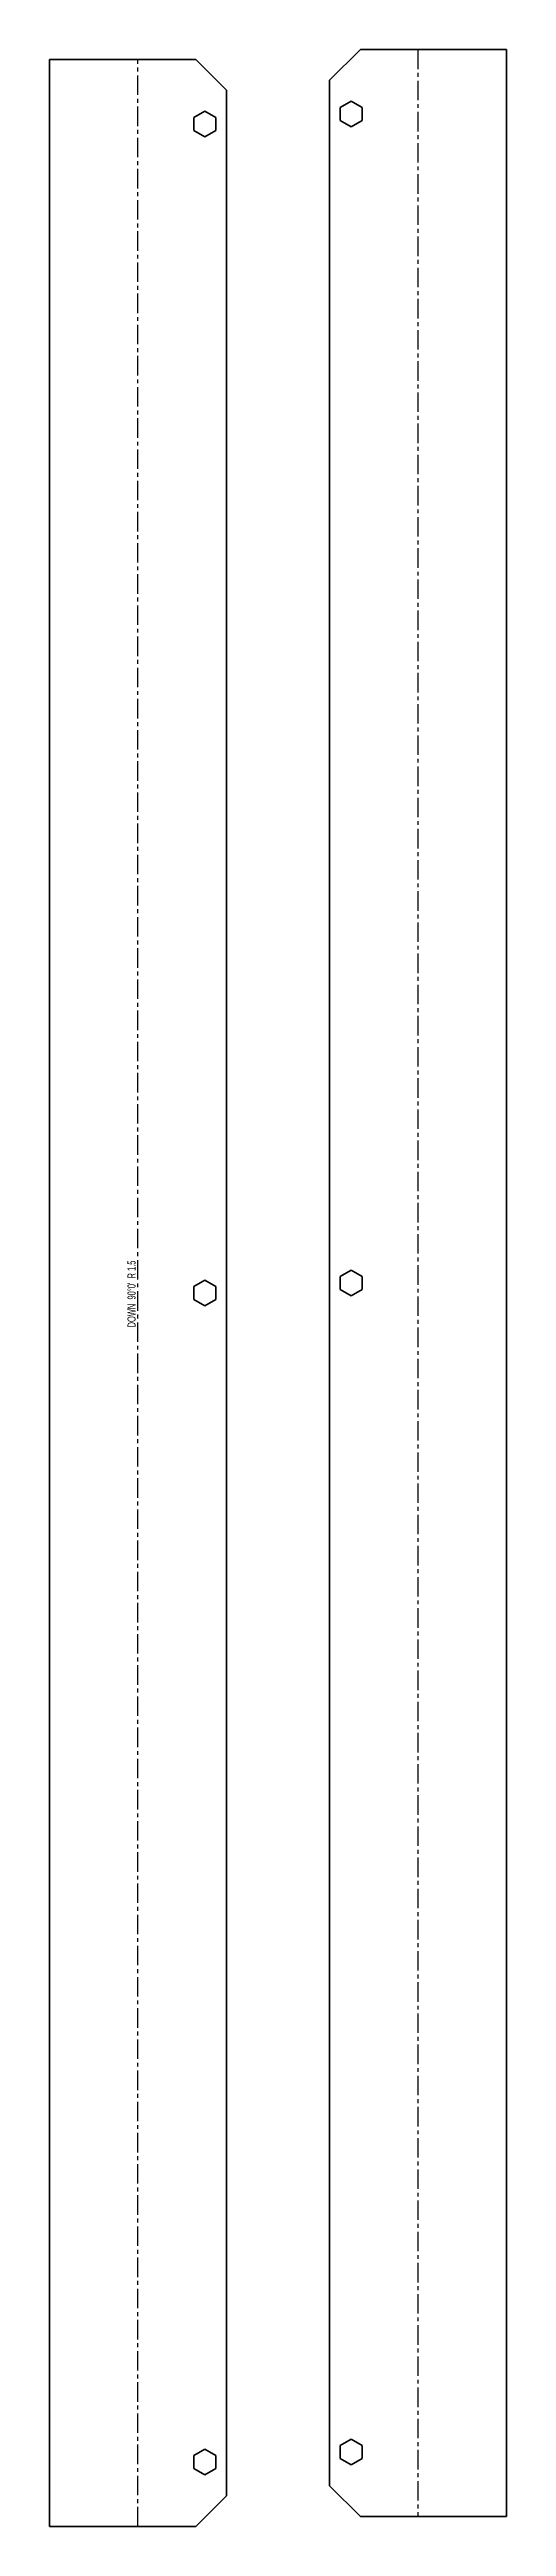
# Model space of a CAD drawing. Header units: millimetres. Extents: x -1419 to 1914, y -1040 to 2564.
# Drawn here: x -524 to -375, y 1757 to 2564 of the extents above; entities that cross this region are included whole.
import ezdxf

# ---------------------------------------------------------------- set-up
doc = ezdxf.new("R2010")
doc.units = ezdxf.units.MM
doc.linetypes.add('CENTER', pattern=[10.16, 6.35, -1.27, 1.27, -1.27])
doc.styles.add('SLDTEXTSTYLE1', font='TXT', dxfattribs={"width": 0.605})

msp = doc.modelspace()

# ---------------------------------------------------------------- texts
at = {"color": 7, "linetype": 'Continuous', "lineweight": 0, "insert": (-498.38, 2158.34), "char_height": 2.6458, "attachment_point": 2, "rotation": 90, "style": 'SLDTEXTSTYLE1'}
msp.add_mtext("DOWN  90°0'  R 1.5", dxfattribs=at)

# ---------------------------------------------------------------- linework, layer by layer
at = {"color": 7, "linetype": 'Continuous', "lineweight": 35}
for p, q in [((-523.72, 2560.66), (-476.18, 2560.66)), ((-523.72, 1756.66), (-523.72, 2560.66)), ((-466.18, 2550.66), (-476.18, 2560.66)), ((-422.59, 2563.93), (-432.59, 2553.93)), ((-375.06, 2563.93), (-422.59, 2563.93)), ((-375.06, 2563.93), (-375.06, 1759.93)), ((-432.59, 2553.93), (-432.59, 1769.93)), ((-473.18, 2543.81), (-476.78, 2541.74)), ((-469.58, 2541.74), (-473.18, 2543.81)), ((-466.18, 1766.66), (-466.18, 2550.66)), ((-429.19, 2545), (-425.59, 2547.08)), ((-429.19, 2540.85), (-429.19, 2545)), ((-425.59, 2547.08), (-421.99, 2545)), ((-421.99, 2545), (-421.99, 2540.85)), ((-476.78, 2541.74), (-476.78, 2537.58)), ((-476.78, 2537.58), (-473.18, 2535.5)), ((-473.18, 2535.5), (-469.58, 2537.58)), ((-469.58, 2537.58), (-469.58, 2541.74)), ((-425.59, 2538.77), (-429.19, 2540.85)), ((-421.99, 2540.85), (-425.59, 2538.77)), ((-429.19, 2164), (-425.59, 2166.08)), ((-429.19, 2159.85), (-429.19, 2164)), ((-425.59, 2166.08), (-421.99, 2164)), ((-421.99, 2164), (-421.99, 2159.85)), ((-473.18, 2162.81), (-476.78, 2160.74)), ((-476.78, 2160.74), (-476.78, 2156.58)), ((-476.78, 2156.58), (-473.18, 2154.5)), ((-469.58, 2160.74), (-473.18, 2162.81)), ((-473.18, 2154.5), (-469.58, 2156.58)), ((-469.58, 2156.58), (-469.58, 2160.74)), ((-425.59, 2157.77), (-429.19, 2159.85)), ((-421.99, 2159.85), (-425.59, 2157.77)), ((-429.19, 1783), (-425.59, 1785.08)), ((-425.59, 1785.08), (-421.99, 1783)), ((-473.18, 1781.81), (-476.78, 1779.74)), ((-476.78, 1779.74), (-476.78, 1775.58)), ((-469.58, 1779.74), (-473.18, 1781.81)), ((-469.58, 1775.58), (-469.58, 1779.74)), ((-429.19, 1778.85), (-429.19, 1783)), ((-425.59, 1776.77), (-429.19, 1778.85)), ((-421.99, 1778.85), (-425.59, 1776.77)), ((-421.99, 1783), (-421.99, 1778.85)), ((-476.78, 1775.58), (-473.18, 1773.5)), ((-473.18, 1773.5), (-469.58, 1775.58)), ((-432.59, 1769.93), (-422.59, 1759.93)), ((-476.18, 1756.66), (-466.18, 1766.66)), ((-375.06, 1759.93), (-422.59, 1759.93)), ((-476.18, 1756.66), (-523.72, 1756.66))]:
    msp.add_line(p, q, dxfattribs=at)
at = {"color": 7, "linetype": 'CENTER'}
for p, q in [((-494.95, 1756.66), (-494.95, 2560.66)), ((-403.83, 2563.93), (-403.83, 1759.93))]:
    msp.add_line(p, q, dxfattribs=at)

msp.set_redraw_order([(e.dxf.handle, doc.entitydb.next_handle()) for e in msp.query("TEXT MTEXT ATTDEF DIMENSION ARC_DIMENSION")])  # texts and dimensions are drawn at this point

doc.saveas('drawing.dxf')
